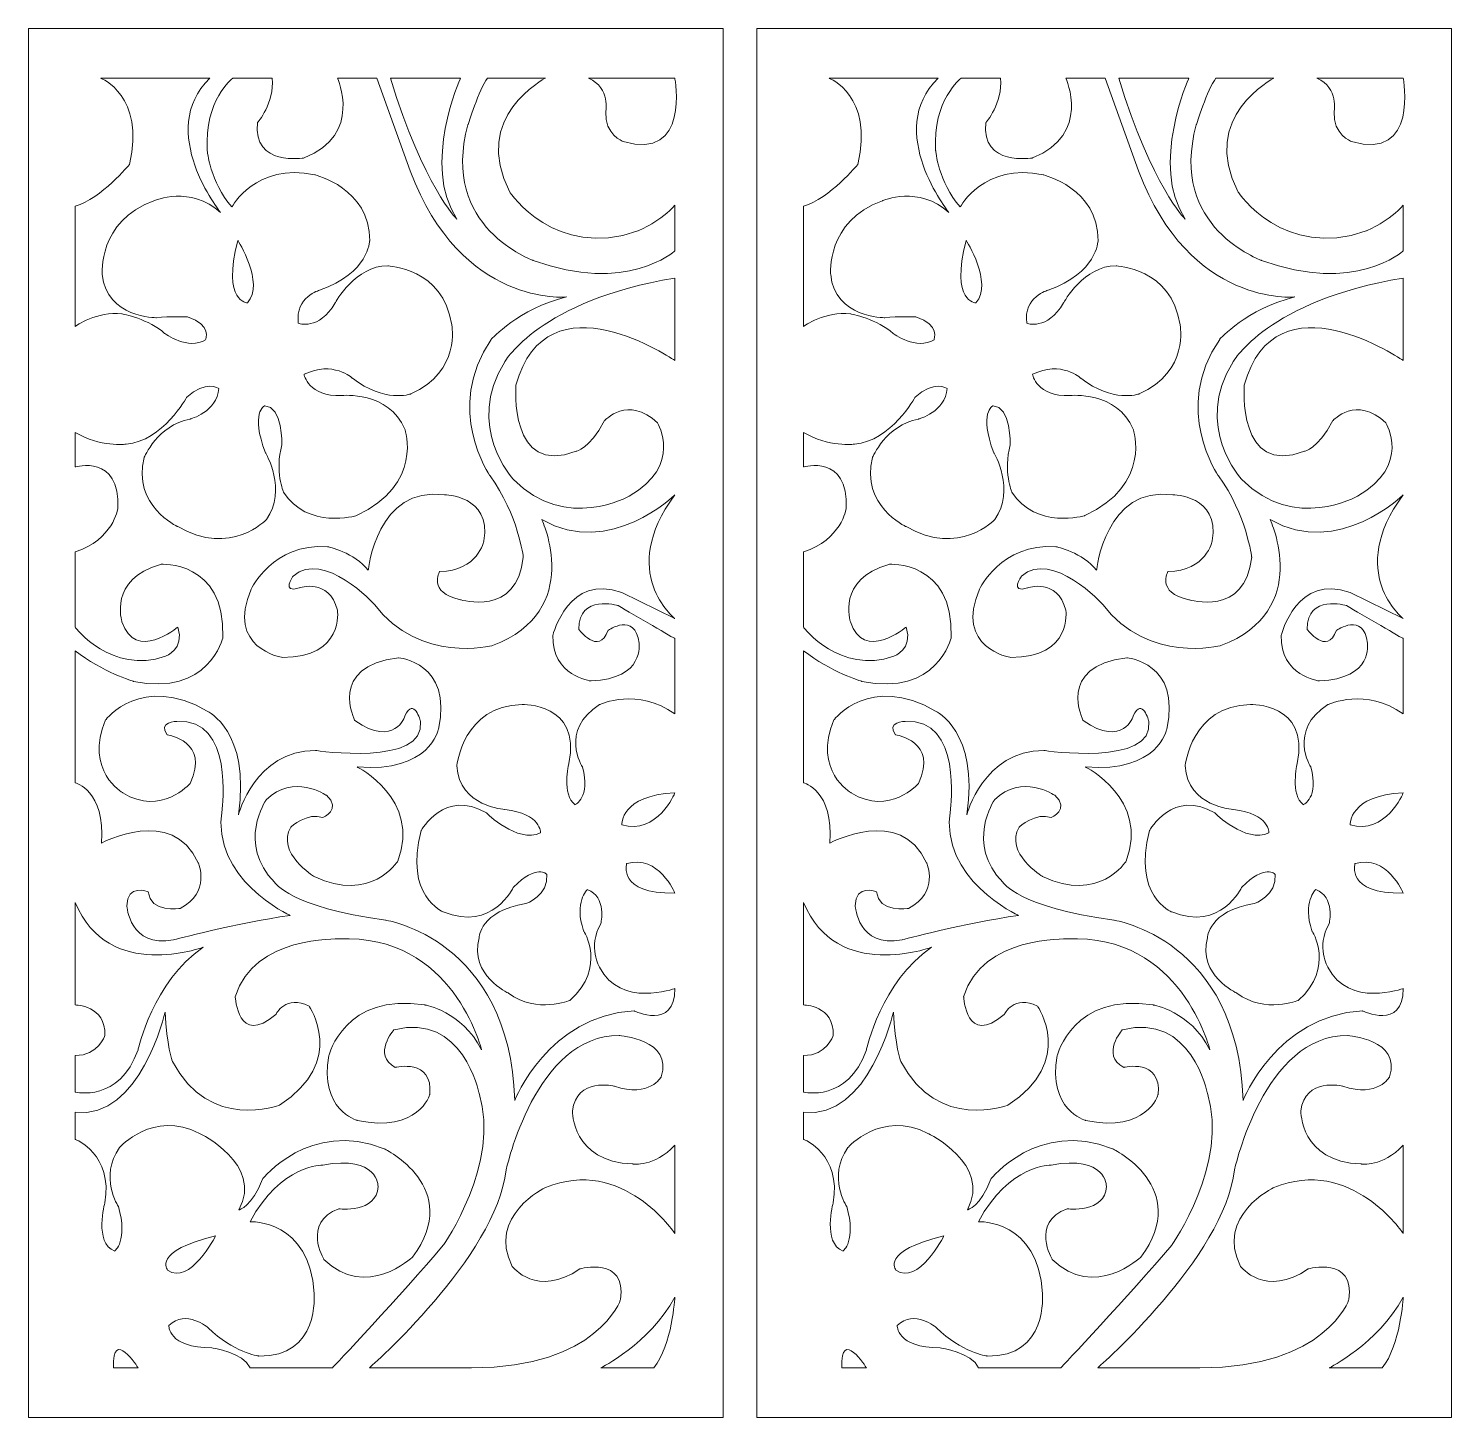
# Model space of a CAD drawing. Header units: centimetres. Extents: x -9.9 to 9.7, y -8.6 to 10.5.
import ezdxf

# ---------------------------------------------------------------- set-up
doc = ezdxf.new("R2010")
doc.units = ezdxf.units.CM
doc.header["$MEASUREMENT"] = 0
doc.layers.add('layer 1', color=7, linetype='Continuous')

msp = doc.modelspace()

# ---------------------------------------------------------------- linework, layer by layer
at = {"layer": 'layer 1', "color": 242, "lineweight": 9}
for points, knots in [([(-9.87511, 10.51237), (-9.87511, 10.51237), (-0.30337, 10.51237), (-0.30337, 10.51237), (-0.30337, 10.51237), (-0.30337, 10.51237), (-0.30337, -8.63112), (-0.30337, -8.63112), (-0.30337, -8.63112), (-0.30337, -8.63112), (-9.87511, -8.63112), (-9.87511, -8.63112), (-9.87511, -8.63112), (-9.87511, -8.63112), (-9.87511, 10.51237), (-9.87511, 10.51237)], [0, 0, 0, 0, 0.2, 0.2, 0.2, 0.2, 0.4, 0.4, 0.4, 0.4, 0.6, 0.6, 0.6, 0.6, 1, 1, 1, 1]), ([(-7.06094, 9.82689), (-7.06094, 9.82689), (-7.45642, 9.52382), (-7.41123, 8.8311), (-7.41123, 8.8311), (-7.41123, 8.8311), (-7.37732, 8.39816), (-7.07224, 8.0518), (-7.07224, 8.0518), (-7.07224, 8.0518), (-6.74456, 8.66875), (-5.931, 8.49557), (-5.931, 8.49557), (-5.931, 8.49557), (-5.16264, 8.31157), (-5.17394, 7.58638), (-5.17394, 7.58638), (-5.17394, 7.58638), (-5.18524, 7.14261), (-5.86321, 6.90448), (-5.86321, 6.90448), (-5.86321, 6.90448), (-6.20219, 6.81789), (-6.15699, 6.44989), (-6.15699, 6.44989), (-6.15699, 6.44989), (-5.87451, 6.34166), (-5.64851, 6.7313), (-5.64851, 6.7313), (-5.64851, 6.7313), (-5.36603, 7.25084), (-4.92536, 7.24002), (-4.92536, 7.24002), (-4.92536, 7.24002), (-4.157, 7.21838), (-4.04401, 6.42825), (-4.04401, 6.42825), (-4.04401, 6.42825), (-3.90841, 5.78965), (-4.60898, 5.47575), (-4.60898, 5.47575), (-4.60898, 5.47575), (-4.97055, 5.34587), (-5.41123, 5.69223), (-5.41123, 5.69223), (-5.41123, 5.69223), (-5.68242, 5.94117), (-6.07789, 5.74635), (-6.07789, 5.74635), (-6.07789, 5.74635), (-6.0214, 5.43246), (-5.55812, 5.45411), (-5.55812, 5.45411), (-5.55812, 5.45411), (-4.91406, 5.51905), (-4.68807, 4.98869), (-4.68807, 4.98869), (-4.68807, 4.98869), (-4.42819, 4.23103), (-5.35473, 3.79808), (-5.35473, 3.79808), (-5.35473, 3.79808), (-6.03269, 3.60326), (-6.36038, 4.12279), (-6.36038, 4.12279), (-6.36038, 4.12279), (-6.48467, 4.40421), (-6.38298, 4.77222), (-6.38298, 4.77222), (-6.38298, 4.77222), (-6.37167, 5.30257), (-6.62026, 5.3134), (-6.62026, 5.3134), (-6.62026, 5.3134), (-6.82365, 5.21598), (-6.60896, 4.66398), (-6.60896, 4.66398), (-6.60896, 4.66398), (-6.30388, 4.15527), (-6.59767, 3.74396), (-6.59767, 3.74396), (-6.59767, 3.74396), (-7.08354, 3.22443), (-7.81799, 3.64655), (-7.81799, 3.64655), (-7.81799, 3.64655), (-8.45076, 3.93879), (-8.28128, 4.59904), (-8.28128, 4.59904), (-8.28128, 4.59904), (-8.10048, 5.04281), (-7.64851, 5.1294), (-7.64851, 5.1294), (-7.64851, 5.1294), (-7.27563, 5.22681), (-7.25303, 5.55152), (-7.25303, 5.55152), (-7.25303, 5.55152), (-7.43382, 5.67059), (-7.69371, 5.43246), (-7.69371, 5.43246), (-7.69371, 5.43246), (-8.02139, 4.82634), (-8.52986, 4.78304), (-8.52986, 4.78304), (-8.52986, 4.78304), (-8.89287, 4.73975), (-9.23113, 4.9454), (-9.23113, 4.9454), (-9.23113, 4.9454), (-9.23113, 4.46915), (-9.23113, 4.46915), (-9.23113, 4.46915), (-9.23113, 4.46915), (-8.60896, 4.65316), (-8.64285, 3.8955), (-8.64285, 3.8955), (-8.64285, 3.8955), (-8.71209, 3.46255), (-9.23113, 3.30019), (-9.23113, 3.30019), (-9.23113, 3.30019), (-9.23113, 2.26112), (-9.23113, 2.26112), (-9.23113, 2.26112), (-9.23113, 2.26112), (-8.73325, 1.60087), (-7.98749, 1.86063), (-7.98749, 1.86063), (-7.98749, 1.86063), (-7.7163, 1.95805), (-7.81799, 2.26112), (-7.81799, 2.26112), (-7.81799, 2.26112), (-8.40557, 1.77405), (-8.58635, 2.33688), (-8.58635, 2.33688), (-8.58635, 2.33688), (-8.77844, 2.92136), (-8.05528, 3.12701), (-8.05528, 3.12701), (-8.05528, 3.12701), (-7.16264, 3.19196), (-7.19653, 2.12041), (-7.19653, 2.12041), (-7.19653, 2.12041), (-7.38862, 1.29781), (-8.42817, 1.51428), (-8.42817, 1.51428), (-8.42817, 1.51428), (-8.85898, 1.64416), (-9.23113, 1.9364), (-9.23113, 1.9364), (-9.23113, 1.9364), (-9.23113, 0.11802), (-9.23113, 0.11802), (-9.23113, 0.11802), (-9.23113, 0.11802), (-8.81235, 0.00978), (-8.86884, -0.7154), (-8.86884, -0.7154), (-8.86884, -0.7154), (-7.8971, -0.18504), (-7.53551, -0.98599), (-7.53551, -0.98599), (-7.53551, -0.98599), (-7.35473, -1.39729), (-7.7841, -1.61377), (-7.7841, -1.61377), (-7.7841, -1.61377), (-8.20218, -1.67872), (-8.22478, -1.38647), (-8.22478, -1.38647), (-8.22478, -1.38647), (-8.51856, -1.26741), (-8.51856, -1.5813), (-8.51856, -1.5813), (-8.51856, -1.5813), (-8.48466, -2.16578), (-7.87449, -2.04672), (-7.87449, -2.04672), (-7.87449, -2.04672), (-7.01574, -1.81942), (-6.26998, -1.71119), (-6.26998, -1.71119), (-6.26998, -1.71119), (-7.36603, -1.2133), (-7.20783, -0.24999), (-7.20783, -0.24999), (-7.20783, -0.24999), (-7.03834, 1.01639), (-7.8293, 0.96228), (-7.8293, 0.96228), (-7.8293, 0.96228), (-8.10048, 0.96228), (-7.96489, 0.77827), (-7.96489, 0.77827), (-7.96489, 0.77827), (-7.36603, 0.69168), (-7.64851, 0.1072), (-7.64851, 0.1072), (-7.64851, 0.1072), (-8.04399, -0.34739), (-8.57506, -0.02269), (-8.57506, -0.02269), (-8.57506, -0.02269), (-9.10613, 0.28038), (-8.81235, 0.98392), (-8.81235, 0.98392), (-8.81235, 0.98392), (-8.31517, 1.63334), (-7.41123, 1.10298), (-7.41123, 1.10298), (-7.41123, 1.10298), (-6.81235, 0.83239), (-6.98185, -0.32575), (-6.98185, -0.32575), (-6.98185, -0.32575), (-6.75585, 0.56179), (-5.91971, 0.56179), (-5.91971, 0.56179), (-5.91971, 0.56179), (-4.39428, 0.3345), (-4.47339, 0.96228), (-4.47339, 0.96228), (-4.47339, 0.96228), (-4.56378, 1.30863), (-4.68807, 1.03804), (-4.68807, 1.03804), (-4.68807, 1.03804), (-4.82366, 0.59426), (-5.37733, 0.97309), (-5.37733, 0.97309), (-5.37733, 0.97309), (-5.76151, 1.71993), (-4.77846, 1.83899), (-4.77846, 1.83899), (-4.77846, 1.83899), (-4.02364, 1.77946), (-4.22715, 0.85403), (-4.22715, 0.85403), (-4.22715, 0.85403), (-4.34586, 0.25332), (-5.34644, 0.3345), (-5.34644, 0.3345), (-5.34644, 0.3345), (-4.46458, -0.10386), (-4.7868, -0.96435), (-4.7868, -0.96435), (-4.7868, -0.96435), (-5.15989, -1.54883), (-5.94001, -1.17541), (-5.94001, -1.17541), (-5.94001, -1.17541), (-6.46574, -0.8507), (-6.26223, -0.49352), (-6.26223, -0.49352), (-6.26223, -0.49352), (-6.02481, -0.28246), (-5.82129, -0.36363), (-5.82129, -0.36363), (-5.82129, -0.36363), (-5.54995, -0.24999), (-5.77042, -0.05516), (-5.77042, -0.05516), (-5.77042, -0.05516), (-6.22831, 0.25332), (-6.60141, -0.1201), (-6.60141, -0.1201), (-6.60141, -0.1201), (-7.00843, -0.72082), (-6.4827, -1.25659), (-6.4827, -1.25659), (-6.4827, -1.25659), (-6.27919, -1.59753), (-4.95639, -1.77613), (-4.95639, -1.77613), (-4.95639, -1.77613), (-3.24353, -2.03589), (-3.17569, -4.26017), (-3.17569, -4.26017), (-3.17569, -4.26017), (-2.7178, -3.0912), (-1.53066, -3.02626), (-1.53066, -3.02626), (-1.53066, -3.02626), (-0.9697, -3.30227), (-0.9697, -2.71779), (-0.9697, -2.71779), (-0.9697, -2.71779), (-1.71721, -2.9938), (-2.00551, -2.42555), (-2.00551, -2.42555), (-2.00551, -2.42555), (-2.17511, -2.14954), (-1.98856, -1.82484), (-1.98856, -1.82484), (-1.98856, -1.82484), (-1.90376, -1.45141), (-2.17511, -1.354), (-2.17511, -1.354), (-2.17511, -1.354), (-2.36166, -1.53259), (-2.22598, -1.92224), (-2.22598, -1.92224), (-2.22598, -1.92224), (-1.90376, -2.42555), (-2.41253, -2.88014), (-2.41253, -2.88014), (-2.41253, -2.88014), (-2.87043, -3.07497), (-3.26048, -2.78273), (-3.26048, -2.78273), (-3.26048, -2.78273), (-3.80317, -2.5392), (-3.6675, -2.01966), (-3.6675, -2.01966), (-3.6675, -2.01966), (-3.65054, -1.64624), (-3.02306, -1.54883), (-3.02306, -1.54883), (-3.02306, -1.54883), (-2.70083, -1.43518), (-2.73475, -1.14294), (-2.73475, -1.14294), (-2.73475, -1.14294), (-2.87043, -0.99682), (-3.19264, -1.32153), (-3.19264, -1.32153), (-3.19264, -1.32153), (-3.48095, -1.93848), (-4.15931, -1.66247), (-4.15931, -1.66247), (-4.15931, -1.66247), (-4.702, -1.45141), (-4.46458, -0.54223), (-4.46458, -0.54223), (-4.46458, -0.54223), (-4.14236, 0.04226), (-3.56574, -0.29869), (-3.56574, -0.29869), (-3.56574, -0.29869), (-3.14177, -0.72082), (-2.81955, -0.5747), (-2.81955, -0.5747), (-2.81955, -0.5747), (-2.80259, -0.31493), (-3.31136, -0.24999), (-3.31136, -0.24999), (-3.31136, -0.24999), (-3.93884, -0.21751), (-3.97276, 0.35074), (-3.97276, 0.35074), (-3.97276, 0.35074), (-3.88796, 1.17874), (-3.07393, 1.19499), (-3.07393, 1.19499), (-3.07393, 1.19499), (-2.2599, 1.22745), (-2.4295, 0.3832), (-2.4295, 0.3832), (-2.4295, 0.3832), (-2.53125, -0.05516), (-2.34469, -0.18504), (-2.34469, -0.18504), (-2.34469, -0.18504), (-2.12423, -0.08762), (-2.24294, 0.3345), (-2.24294, 0.3345), (-2.24294, 0.3345), (-2.56516, 0.8378), (-2.00551, 1.19499), (-2.00551, 1.19499), (-2.00551, 1.19499), (-1.47716, 1.43851), (-0.9697, 1.0651), (-0.9697, 1.0651), (-0.9697, 1.0651), (-0.9697, 2.10417), (-0.9697, 2.10417), (-0.9697, 2.10417), (-0.9697, 2.10417), (-1.53066, 2.42888), (-1.75113, 2.55876), (-1.75113, 2.55876), (-1.75113, 2.55876), (-2.29381, 2.72112), (-2.29381, 2.23406), (-2.29381, 2.23406), (-2.29381, 2.23406), (-2.02248, 1.86063), (-1.8868, 2.21782), (-1.8868, 2.21782), (-1.8868, 2.21782), (-1.5137, 2.47759), (-1.46283, 2.03923), (-1.46283, 2.03923), (-1.46283, 2.03923), (-1.37803, 1.55216), (-2.12423, 1.51969), (-2.12423, 1.51969), (-2.12423, 1.51969), (-2.66691, 1.58463), (-2.64996, 2.15288), (-2.64996, 2.15288), (-2.64996, 2.15288), (-2.43081, 3.01336), (-1.70025, 2.73736), (-1.70025, 2.73736), (-1.70025, 2.73736), (-0.9697, 2.38018), (-0.9697, 2.38018), (-0.9697, 2.38018), (-0.9697, 2.38018), (-1.76546, 3.01336), (-0.9697, 4.08491), (-0.9697, 4.08491), (-0.9697, 4.08491), (-1.85288, 3.20819), (-2.80259, 3.74396), (-2.80259, 3.74396), (-2.80259, 3.74396), (-2.20903, 2.49383), (-3.48095, 2.00675), (-3.48095, 2.00675), (-3.48095, 2.00675), (-4.48153, 1.74699), (-5.10902, 2.575), (-5.10902, 2.575), (-5.10902, 2.575), (-5.80434, 3.33808), (-6.22831, 2.96466), (-6.22831, 2.96466), (-6.22831, 2.96466), (-6.39791, 2.72112), (-6.14352, 2.8023), (-6.14352, 2.8023), (-6.14352, 2.8023), (-5.73651, 2.94842), (-5.61779, 2.49383), (-5.61779, 2.49383), (-5.61779, 2.49383), (-5.51604, 1.8444), (-6.38094, 1.8444), (-6.38094, 1.8444), (-6.38094, 1.8444), (-7.16106, 1.97429), (-6.80492, 2.78607), (-6.80492, 2.78607), (-6.80492, 2.78607), (-6.51662, 3.41925), (-5.75346, 3.37055), (-5.75346, 3.37055), (-5.75346, 3.37055), (-5.38036, 3.28937), (-5.19381, 3.04584), (-5.19381, 3.04584), (-5.19381, 3.04584), (-5.0751, 4.2148), (-4.14236, 4.08491), (-4.14236, 4.08491), (-4.14236, 4.08491), (-3.49791, 4.08491), (-3.59966, 3.45172), (-3.59966, 3.45172), (-3.59966, 3.45172), (-3.68446, 3.0296), (-4.21019, 3.0296), (-4.21019, 3.0296), (-4.21019, 3.0296), (-4.37978, 2.73736), (-3.92189, 2.63995), (-3.92189, 2.63995), (-3.92189, 2.63995), (-3.14177, 2.39641), (-3.05698, 3.22443), (-3.05698, 3.22443), (-3.05698, 3.22443), (-3.12481, 3.80891), (-3.51487, 4.34468), (-3.51487, 4.34468), (-3.51487, 4.34468), (-4.15931, 5.27011), (-3.49791, 6.228), (-3.49791, 6.228), (-3.49791, 6.228), (-3.12481, 6.65013), (-2.46341, 6.81248), (-2.46341, 6.81248), (-2.46341, 6.81248), (-3.90493, 6.66636), (-4.61721, 8.54969), (-4.61721, 8.54969), (-4.61721, 8.54969), (-5.0751, 9.82689), (-5.0751, 9.82689), (-5.0751, 9.82689), (-5.0751, 9.82689), (-5.61779, 9.82689), (-5.61779, 9.82689), (-5.61779, 9.82689), (-5.61779, 9.82689), (-5.26165, 9.053), (-6.07569, 8.72828), (-6.07569, 8.72828), (-6.07569, 8.72828), (-6.78796, 8.60381), (-6.72012, 9.21535), (-6.72012, 9.21535), (-6.72012, 9.21535), (-6.4827, 9.48053), (-6.51662, 9.82689), (-6.51662, 9.82689), (-6.51662, 9.82689), (-7.06094, 9.82689), (-7.06094, 9.82689)], [0, 0, 0, 0, 0.00769231, 0.00769231, 0.00769231, 0.00769231, 0.01538462, 0.01538462, 0.01538462, 0.01538462, 0.02307692, 0.02307692, 0.02307692, 0.02307692, 0.03076923, 0.03076923, 0.03076923, 0.03076923, 0.03846154, 0.03846154, 0.03846154, 0.03846154, 0.04615385, 0.04615385, 0.04615385, 0.04615385, 0.05384615, 0.05384615, 0.05384615, 0.05384615, 0.06153846, 0.06153846, 0.06153846, 0.06153846, 0.06923077, 0.06923077, 0.06923077, 0.06923077, 0.07692308, 0.07692308, 0.07692308, 0.07692308, 0.08461538, 0.08461538, 0.08461538, 0.08461538, 0.09230769, 0.09230769, 0.09230769, 0.09230769, 0.1, 0.1, 0.1, 0.1, 0.10769231, 0.10769231, 0.10769231, 0.10769231, 0.11538462, 0.11538462, 0.11538462, 0.11538462, 0.12307692, 0.12307692, 0.12307692, 0.12307692, 0.13076923, 0.13076923, 0.13076923, 0.13076923, 0.13846154, 0.13846154, 0.13846154, 0.13846154, 0.14615385, 0.14615385, 0.14615385, 0.14615385, 0.15384615, 0.15384615, 0.15384615, 0.15384615, 0.16153846, 0.16153846, 0.16153846, 0.16153846, 0.16923077, 0.16923077, 0.16923077, 0.16923077, 0.17692308, 0.17692308, 0.17692308, 0.17692308, 0.18461538, 0.18461538, 0.18461538, 0.18461538, 0.19230769, 0.19230769, 0.19230769, 0.19230769, 0.2, 0.2, 0.2, 0.2, 0.20769231, 0.20769231, 0.20769231, 0.20769231, 0.21538462, 0.21538462, 0.21538462, 0.21538462, 0.22307692, 0.22307692, 0.22307692, 0.22307692, 0.23076923, 0.23076923, 0.23076923, 0.23076923, 0.23846154, 0.23846154, 0.23846154, 0.23846154, 0.24615385, 0.24615385, 0.24615385, 0.24615385, 0.25384615, 0.25384615, 0.25384615, 0.25384615, 0.26153846, 0.26153846, 0.26153846, 0.26153846, 0.26923077, 0.26923077, 0.26923077, 0.26923077, 0.27692308, 0.27692308, 0.27692308, 0.27692308, 0.28461538, 0.28461538, 0.28461538, 0.28461538, 0.29230769, 0.29230769, 0.29230769, 0.29230769, 0.3, 0.3, 0.3, 0.3, 0.30769231, 0.30769231, 0.30769231, 0.30769231, 0.31538462, 0.31538462, 0.31538462, 0.31538462, 0.32307692, 0.32307692, 0.32307692, 0.32307692, 0.33076923, 0.33076923, 0.33076923, 0.33076923, 0.33846154, 0.33846154, 0.33846154, 0.33846154, 0.34615385, 0.34615385, 0.34615385, 0.34615385, 0.35384615, 0.35384615, 0.35384615, 0.35384615, 0.36153846, 0.36153846, 0.36153846, 0.36153846, 0.36923077, 0.36923077, 0.36923077, 0.36923077, 0.37692308, 0.37692308, 0.37692308, 0.37692308, 0.38461538, 0.38461538, 0.38461538, 0.38461538, 0.39230769, 0.39230769, 0.39230769, 0.39230769, 0.4, 0.4, 0.4, 0.4, 0.40769231, 0.40769231, 0.40769231, 0.40769231, 0.41538462, 0.41538462, 0.41538462, 0.41538462, 0.42307692, 0.42307692, 0.42307692, 0.42307692, 0.43076923, 0.43076923, 0.43076923, 0.43076923, 0.43846154, 0.43846154, 0.43846154, 0.43846154, 0.44615385, 0.44615385, 0.44615385, 0.44615385, 0.45384615, 0.45384615, 0.45384615, 0.45384615, 0.46153846, 0.46153846, 0.46153846, 0.46153846, 0.46923077, 0.46923077, 0.46923077, 0.46923077, 0.47692308, 0.47692308, 0.47692308, 0.47692308, 0.48461538, 0.48461538, 0.48461538, 0.48461538, 0.49230769, 0.49230769, 0.49230769, 0.49230769, 0.5, 0.5, 0.5, 0.5, 0.50769231, 0.50769231, 0.50769231, 0.50769231, 0.51538462, 0.51538462, 0.51538462, 0.51538462, 0.52307692, 0.52307692, 0.52307692, 0.52307692, 0.53076923, 0.53076923, 0.53076923, 0.53076923, 0.53846154, 0.53846154, 0.53846154, 0.53846154, 0.54615385, 0.54615385, 0.54615385, 0.54615385, 0.55384615, 0.55384615, 0.55384615, 0.55384615, 0.56153846, 0.56153846, 0.56153846, 0.56153846, 0.56923077, 0.56923077, 0.56923077, 0.56923077, 0.57692308, 0.57692308, 0.57692308, 0.57692308, 0.58461538, 0.58461538, 0.58461538, 0.58461538, 0.59230769, 0.59230769, 0.59230769, 0.59230769, 0.6, 0.6, 0.6, 0.6, 0.60769231, 0.60769231, 0.60769231, 0.60769231, 0.61538462, 0.61538462, 0.61538462, 0.61538462, 0.62307692, 0.62307692, 0.62307692, 0.62307692, 0.63076923, 0.63076923, 0.63076923, 0.63076923, 0.63846154, 0.63846154, 0.63846154, 0.63846154, 0.64615385, 0.64615385, 0.64615385, 0.64615385, 0.65384615, 0.65384615, 0.65384615, 0.65384615, 0.66153846, 0.66153846, 0.66153846, 0.66153846, 0.66923077, 0.66923077, 0.66923077, 0.66923077, 0.67692308, 0.67692308, 0.67692308, 0.67692308, 0.68461538, 0.68461538, 0.68461538, 0.68461538, 0.69230769, 0.69230769, 0.69230769, 0.69230769, 0.7, 0.7, 0.7, 0.7, 0.70769231, 0.70769231, 0.70769231, 0.70769231, 0.71538462, 0.71538462, 0.71538462, 0.71538462, 0.72307692, 0.72307692, 0.72307692, 0.72307692, 0.73076923, 0.73076923, 0.73076923, 0.73076923, 0.73846154, 0.73846154, 0.73846154, 0.73846154, 0.74615385, 0.74615385, 0.74615385, 0.74615385, 0.75384615, 0.75384615, 0.75384615, 0.75384615, 0.76153846, 0.76153846, 0.76153846, 0.76153846, 0.76923077, 0.76923077, 0.76923077, 0.76923077, 0.77692308, 0.77692308, 0.77692308, 0.77692308, 0.78461538, 0.78461538, 0.78461538, 0.78461538, 0.79230769, 0.79230769, 0.79230769, 0.79230769, 0.8, 0.8, 0.8, 0.8, 0.80769231, 0.80769231, 0.80769231, 0.80769231, 0.81538462, 0.81538462, 0.81538462, 0.81538462, 0.82307692, 0.82307692, 0.82307692, 0.82307692, 0.83076923, 0.83076923, 0.83076923, 0.83076923, 0.83846154, 0.83846154, 0.83846154, 0.83846154, 0.84615385, 0.84615385, 0.84615385, 0.84615385, 0.85384615, 0.85384615, 0.85384615, 0.85384615, 0.86153846, 0.86153846, 0.86153846, 0.86153846, 0.86923077, 0.86923077, 0.86923077, 0.86923077, 0.87692308, 0.87692308, 0.87692308, 0.87692308, 0.88461538, 0.88461538, 0.88461538, 0.88461538, 0.89230769, 0.89230769, 0.89230769, 0.89230769, 0.9, 0.9, 0.9, 0.9, 0.90769231, 0.90769231, 0.90769231, 0.90769231, 0.91538462, 0.91538462, 0.91538462, 0.91538462, 0.92307692, 0.92307692, 0.92307692, 0.92307692, 0.93076923, 0.93076923, 0.93076923, 0.93076923, 0.93846154, 0.93846154, 0.93846154, 0.93846154, 0.94615385, 0.94615385, 0.94615385, 0.94615385, 0.95384615, 0.95384615, 0.95384615, 0.95384615, 0.96153846, 0.96153846, 0.96153846, 0.96153846, 0.96923077, 0.96923077, 0.96923077, 0.96923077, 0.97692308, 0.97692308, 0.97692308, 0.97692308, 0.98461538, 0.98461538, 0.98461538, 0.98461538, 1, 1, 1, 1]), ([(-8.88014, 9.82689), (-8.88014, 9.82689), (-8.25867, 9.58876), (-8.48466, 8.63628), (-8.48466, 8.63628), (-8.48466, 8.63628), (-8.87027, 8.17086), (-9.23113, 8.06262), (-9.23113, 8.06262), (-9.23113, 8.06262), (-9.23113, 6.4066), (-9.23113, 6.4066), (-9.23113, 6.4066), (-9.23113, 6.4066), (-8.92534, 6.62307), (-8.58635, 6.57977), (-8.58635, 6.57977), (-8.58635, 6.57977), (-8.20218, 6.50401), (-7.99879, 6.30918), (-7.99879, 6.30918), (-7.99879, 6.30918), (-7.6711, 6.07106), (-7.43382, 6.22259), (-7.43382, 6.22259), (-7.43382, 6.22259), (-7.34342, 6.42825), (-7.68241, 6.53648), (-7.68241, 6.53648), (-7.68241, 6.53648), (-7.93099, 6.54731), (-8.11178, 6.52565), (-8.11178, 6.52565), (-8.11178, 6.52565), (-8.80105, 6.52565), (-8.85754, 7.12096), (-8.85754, 7.12096), (-8.85754, 7.12096), (-8.92534, 7.85698), (-8.14568, 8.13839), (-8.14568, 8.13839), (-8.14568, 8.13839), (-7.63721, 8.35487), (-7.23043, 7.97603), (-7.23043, 7.97603), (-7.23043, 7.97603), (-8.12308, 9.1017), (-7.37732, 9.82689), (-7.37732, 9.82689), (-7.37732, 9.82689), (-8.88014, 9.82689), (-8.88014, 9.82689)], [0, 0, 0, 0, 0.07142857, 0.07142857, 0.07142857, 0.07142857, 0.14285714, 0.14285714, 0.14285714, 0.14285714, 0.21428571, 0.21428571, 0.21428571, 0.21428571, 0.28571429, 0.28571429, 0.28571429, 0.28571429, 0.35714286, 0.35714286, 0.35714286, 0.35714286, 0.42857143, 0.42857143, 0.42857143, 0.42857143, 0.5, 0.5, 0.5, 0.5, 0.57142857, 0.57142857, 0.57142857, 0.57142857, 0.64285714, 0.64285714, 0.64285714, 0.64285714, 0.71428571, 0.71428571, 0.71428571, 0.71428571, 0.78571429, 0.78571429, 0.78571429, 0.78571429, 0.85714286, 0.85714286, 0.85714286, 0.85714286, 1, 1, 1, 1]), ([(-4.88855, 9.82689), (-4.88855, 9.82689), (-3.92189, 9.82689), (-3.92189, 9.82689), (-3.92189, 9.82689), (-3.92189, 9.82689), (-4.46458, 8.63087), (-3.97276, 7.88403), (-3.97276, 7.88403), (-3.97276, 7.88403), (-4.43066, 8.33321), (-4.88855, 9.82689)], [0, 0, 0, 0, 0.25, 0.25, 0.25, 0.25, 0.5, 0.5, 0.5, 0.5, 1, 1, 1, 1]), ([(-2.75171, 9.82689), (-2.75171, 9.82689), (-3.78621, 9.29652), (-3.24353, 8.25745), (-3.24353, 8.25745), (-3.24353, 8.25745), (-2.61604, 7.31579), (-1.47978, 7.72167), (-1.47978, 7.72167), (-1.47978, 7.72167), (-1.13798, 7.86779), (-0.9697, 8.07886), (-0.9697, 8.07886), (-0.9697, 8.07886), (-0.9697, 7.44567), (-0.9697, 7.44567), (-0.9697, 7.44567), (-0.9697, 7.44567), (-1.63241, 6.84495), (-2.9213, 7.31579), (-2.9213, 7.31579), (-2.9213, 7.31579), (-4.21019, 7.77039), (-3.82013, 9.18288), (-3.82013, 9.18288), (-3.82013, 9.18288), (-3.6675, 9.67535), (-3.54879, 9.82689), (-3.54879, 9.82689), (-3.54879, 9.82689), (-2.75171, 9.82689), (-2.75171, 9.82689)], [0, 0, 0, 0, 0.11111111, 0.11111111, 0.11111111, 0.11111111, 0.22222222, 0.22222222, 0.22222222, 0.22222222, 0.33333333, 0.33333333, 0.33333333, 0.33333333, 0.44444444, 0.44444444, 0.44444444, 0.44444444, 0.55555556, 0.55555556, 0.55555556, 0.55555556, 0.66666667, 0.66666667, 0.66666667, 0.66666667, 0.77777778, 0.77777778, 0.77777778, 0.77777778, 1, 1, 1, 1]), ([(-0.9697, 9.82689), (-0.9697, 9.82689), (-0.75055, 8.67957), (-1.68329, 8.95558), (-1.68329, 8.95558), (-1.68329, 8.95558), (-1.93768, 9.053), (-1.92072, 9.36147), (-1.92072, 9.36147), (-1.92072, 9.36147), (-1.85288, 9.69159), (-2.15815, 9.82689), (-2.15815, 9.82689), (-2.15815, 9.82689), (-0.9697, 9.82689), (-0.9697, 9.82689)], [0, 0, 0, 0, 0.2, 0.2, 0.2, 0.2, 0.4, 0.4, 0.4, 0.4, 0.6, 0.6, 0.6, 0.6, 1, 1, 1, 1]), ([(-6.99147, 7.59179), (-6.99147, 7.59179), (-6.61837, 7.00731), (-6.8558, 6.7313), (-6.8558, 6.7313), (-6.8558, 6.7313), (-7.21194, 6.7313), (-6.99147, 7.59179)], [0, 0, 0, 0, 0.33333333, 0.33333333, 0.33333333, 0.33333333, 1, 1, 1, 1]), ([(-0.9697, 7.07226), (-0.9697, 7.07226), (-0.9697, 5.93577), (-0.9697, 5.93577), (-0.9697, 5.93577), (-0.9697, 5.93577), (-2.73475, 7.15343), (-3.15873, 5.59481), (-3.15873, 5.59481), (-3.15873, 5.59481), (-3.26048, 4.32845), (-2.32773, 4.68563), (-2.32773, 4.68563), (-2.32773, 4.68563), (-2.15815, 4.70186), (-1.93768, 5.10775), (-1.93768, 5.10775), (-1.93768, 5.10775), (-1.61546, 5.46494), (-1.20845, 5.07528), (-1.20845, 5.07528), (-1.20845, 5.07528), (-0.8523, 4.4908), (-1.5985, 4.06868), (-1.5985, 4.06868), (-1.5985, 4.06868), (-2.46341, 3.56537), (-3.19264, 4.29597), (-3.19264, 4.29597), (-3.19264, 4.29597), (-3.87101, 5.02657), (-3.31136, 5.91953), (-3.31136, 5.91953), (-3.31136, 5.91953), (-2.83519, 6.76378), (-0.9697, 7.07226)], [0, 0, 0, 0, 0.1, 0.1, 0.1, 0.1, 0.2, 0.2, 0.2, 0.2, 0.3, 0.3, 0.3, 0.3, 0.4, 0.4, 0.4, 0.4, 0.5, 0.5, 0.5, 0.5, 0.6, 0.6, 0.6, 0.6, 0.7, 0.7, 0.7, 0.7, 0.8, 0.8, 0.8, 0.8, 1, 1, 1, 1]), ([(-0.9697, -0.02269), (-0.9697, -0.02269), (-1.20845, -0.60717), (-1.70025, -0.46105), (-1.70025, -0.46105), (-1.70025, -0.46105), (-1.7159, -0.05516), (-0.9697, -0.02269)], [0, 0, 0, 0, 0.33333333, 0.33333333, 0.33333333, 0.33333333, 1, 1, 1, 1]), ([(-0.9697, -1.40271), (-0.9697, -1.40271), (-1.19148, -0.86694), (-1.63241, -0.99682), (-1.63241, -0.99682), (-1.63241, -0.99682), (-1.76677, -1.41895), (-0.9697, -1.40271)], [0, 0, 0, 0, 0.33333333, 0.33333333, 0.33333333, 0.33333333, 1, 1, 1, 1]), ([(-9.23113, -1.53259), (-9.23113, -1.53259), (-9.23113, -2.94508), (-9.23113, -2.94508), (-9.23113, -2.94508), (-9.23113, -2.94508), (-8.80609, -2.94508), (-8.82305, -3.36721), (-8.82305, -3.36721), (-8.82305, -3.36721), (-8.90999, -3.64321), (-9.23113, -3.64321), (-9.23113, -3.64321), (-9.23113, -3.64321), (-9.23113, -4.14652), (-9.23113, -4.14652), (-9.23113, -4.14652), (-9.23113, -4.14652), (-8.61954, -4.29264), (-8.36515, -3.56204), (-8.36515, -3.56204), (-8.36515, -3.56204), (-8.16164, -2.62037), (-7.46632, -2.14954), (-7.46632, -2.14954), (-7.46632, -2.14954), (-8.77325, -2.63661), (-9.23113, -1.53259)], [0, 0, 0, 0, 0.125, 0.125, 0.125, 0.125, 0.25, 0.25, 0.25, 0.25, 0.375, 0.375, 0.375, 0.375, 0.5, 0.5, 0.5, 0.5, 0.625, 0.625, 0.625, 0.625, 0.75, 0.75, 0.75, 0.75, 1, 1, 1, 1]), ([(-9.23113, -4.42253), (-9.23113, -4.42253), (-9.23113, -4.79594), (-9.23113, -4.79594), (-9.23113, -4.79594), (-9.23113, -4.79594), (-8.70434, -5.007), (-8.82305, -5.67266), (-8.82305, -5.67266), (-8.82305, -5.67266), (-8.97568, -6.22467), (-8.68737, -6.33832), (-8.68737, -6.33832), (-8.68737, -6.33832), (-8.50082, -6.1922), (-8.6365, -5.72137), (-8.6365, -5.72137), (-8.6365, -5.72137), (-8.90784, -5.31548), (-8.61954, -4.90959), (-8.61954, -4.90959), (-8.61954, -4.90959), (-8.16164, -4.39006), (-7.5172, -4.71476), (-7.5172, -4.71476), (-7.5172, -4.71476), (-6.63533, -5.13689), (-6.97451, -5.77007), (-6.97451, -5.77007), (-6.97451, -5.77007), (-6.78796, -5.72137), (-6.65229, -5.34794), (-6.65229, -5.34794), (-6.65229, -5.34794), (-6.00784, -4.51993), (-4.97334, -4.92582), (-4.97334, -4.92582), (-4.97334, -4.92582), (-3.87101, -5.4616), (-4.58329, -6.4195), (-4.58329, -6.4195), (-4.58329, -6.4195), (-5.22773, -7.02021), (-5.80434, -6.45197), (-5.80434, -6.45197), (-5.80434, -6.45197), (-6.1096, -5.94866), (-5.60082, -5.75384), (-5.60082, -5.75384), (-5.60082, -5.75384), (-5.0751, -5.81878), (-5.05814, -5.44536), (-5.05814, -5.44536), (-5.05814, -5.44536), (-5.05814, -5.007), (-5.82129, -5.15312), (-5.82129, -5.15312), (-5.82129, -5.15312), (-6.39791, -5.13689), (-6.82188, -5.93242), (-6.82188, -5.93242), (-6.82188, -5.93242), (-5.99089, -5.89996), (-5.94001, -6.9228), (-5.94001, -6.9228), (-5.94001, -6.9228), (-5.85522, -7.79951), (-6.70317, -7.78328), (-6.70317, -7.78328), (-6.70317, -7.78328), (-7.0593, -7.73458), (-7.39849, -7.39363), (-7.39849, -7.39363), (-7.39849, -7.39363), (-7.70375, -7.13386), (-7.94117, -7.36116), (-7.94117, -7.36116), (-7.94117, -7.36116), (-7.95813, -7.66964), (-7.34761, -7.66964), (-7.34761, -7.66964), (-7.34761, -7.66964), (-6.90667, -7.73458), (-6.82188, -7.94564), (-6.82188, -7.94564), (-6.82188, -7.94564), (-5.68562, -7.94564), (-5.68562, -7.94564), (-5.68562, -7.94564), (-5.68562, -7.94564), (-4.73592, -6.93903), (-4.15931, -6.25714), (-4.15931, -6.25714), (-4.15931, -6.25714), (-3.36224, -5.12065), (-3.6675, -4.16275), (-3.6675, -4.16275), (-3.6675, -4.16275), (-3.88796, -3.0425), (-4.83768, -3.28604), (-4.83768, -3.28604), (-4.83768, -3.28604), (-5.14294, -3.62698), (-4.82071, -3.80557), (-4.82071, -3.80557), (-4.82071, -3.80557), (-4.29498, -3.67569), (-4.34586, -4.17899), (-4.34586, -4.17899), (-4.34586, -4.17899), (-4.49849, -4.71476), (-5.34644, -4.53618), (-5.34644, -4.53618), (-5.34644, -4.53618), (-5.87217, -4.39006), (-5.73651, -3.64321), (-5.73651, -3.64321), (-5.73651, -3.64321), (-5.51604, -2.76649), (-4.41369, -2.94508), (-4.41369, -2.94508), (-4.41369, -2.94508), (-3.90493, -3.02626), (-3.63358, -3.56204), (-3.63358, -3.56204), (-3.63358, -3.56204), (-4.02364, -1.95472), (-5.60082, -2.03589), (-5.60082, -2.03589), (-5.60082, -2.03589), (-6.771, -1.98719), (-7.02539, -2.83144), (-7.02539, -2.83144), (-7.02539, -2.83144), (-6.99147, -3.52957), (-6.46574, -3.07497), (-6.46574, -3.07497), (-6.46574, -3.07497), (-6.33007, -2.79896), (-6.00784, -2.96133), (-6.00784, -2.96133), (-6.00784, -2.96133), (-5.48212, -3.72439), (-6.41486, -4.32511), (-6.41486, -4.32511), (-6.41486, -4.32511), (-7.38152, -4.69853), (-7.8903, -3.72439), (-7.8903, -3.72439), (-7.8903, -3.72439), (-7.97509, -3.49709), (-7.99205, -3.0425), (-7.99205, -3.0425), (-7.99205, -3.0425), (-8.33231, -4.53618), (-9.23113, -4.42253)], [0, 0, 0, 0, 0.025, 0.025, 0.025, 0.025, 0.05, 0.05, 0.05, 0.05, 0.075, 0.075, 0.075, 0.075, 0.1, 0.1, 0.1, 0.1, 0.125, 0.125, 0.125, 0.125, 0.15, 0.15, 0.15, 0.15, 0.175, 0.175, 0.175, 0.175, 0.2, 0.2, 0.2, 0.2, 0.225, 0.225, 0.225, 0.225, 0.25, 0.25, 0.25, 0.25, 0.275, 0.275, 0.275, 0.275, 0.3, 0.3, 0.3, 0.3, 0.325, 0.325, 0.325, 0.325, 0.35, 0.35, 0.35, 0.35, 0.375, 0.375, 0.375, 0.375, 0.4, 0.4, 0.4, 0.4, 0.425, 0.425, 0.425, 0.425, 0.45, 0.45, 0.45, 0.45, 0.475, 0.475, 0.475, 0.475, 0.5, 0.5, 0.5, 0.5, 0.525, 0.525, 0.525, 0.525, 0.55, 0.55, 0.55, 0.55, 0.575, 0.575, 0.575, 0.575, 0.6, 0.6, 0.6, 0.6, 0.625, 0.625, 0.625, 0.625, 0.65, 0.65, 0.65, 0.65, 0.675, 0.675, 0.675, 0.675, 0.7, 0.7, 0.7, 0.7, 0.725, 0.725, 0.725, 0.725, 0.75, 0.75, 0.75, 0.75, 0.775, 0.775, 0.775, 0.775, 0.8, 0.8, 0.8, 0.8, 0.825, 0.825, 0.825, 0.825, 0.85, 0.85, 0.85, 0.85, 0.875, 0.875, 0.875, 0.875, 0.9, 0.9, 0.9, 0.9, 0.925, 0.925, 0.925, 0.925, 0.95, 0.95, 0.95, 0.95, 1, 1, 1, 1]), ([(-5.17686, -7.94564), (-5.17686, -7.94564), (-3.43008, -6.4195), (-3.2944, -5.21806), (-3.2944, -5.21806), (-3.2944, -5.21806), (-2.88738, -3.35097), (-1.73416, -3.36721), (-1.73416, -3.36721), (-1.73416, -3.36721), (-0.98797, -3.41592), (-1.15756, -3.93545), (-1.15756, -3.93545), (-1.15756, -3.93545), (-1.3102, -4.22769), (-1.80201, -4.06534), (-1.80201, -4.06534), (-1.80201, -4.06534), (-2.32773, -3.93545), (-2.37861, -4.40629), (-2.37861, -4.40629), (-2.37861, -4.40629), (-2.39558, -5.10442), (-1.54762, -5.13689), (-1.54762, -5.13689), (-1.54762, -5.13689), (-1.25669, -5.18559), (-0.9697, -4.87712), (-0.9697, -4.87712), (-0.9697, -4.87712), (-0.9697, -6.09479), (-0.9697, -6.09479), (-0.9697, -6.09479), (-0.9697, -6.09479), (-1.68329, -5.02324), (-2.75171, -5.4616), (-2.75171, -5.4616), (-2.75171, -5.4616), (-3.56574, -5.85125), (-3.20961, -6.54938), (-3.20961, -6.54938), (-3.20961, -6.54938), (-2.87043, -6.98774), (-2.27686, -6.58185), (-2.27686, -6.58185), (-2.27686, -6.58185), (-1.63241, -6.40326), (-1.71721, -7.00398), (-1.71721, -7.00398), (-1.71721, -7.00398), (-2.02248, -7.94564), (-3.76926, -7.94564), (-3.76926, -7.94564), (-3.76926, -7.94564), (-5.17686, -7.94564), (-5.17686, -7.94564)], [0, 0, 0, 0, 0.06666667, 0.06666667, 0.06666667, 0.06666667, 0.13333333, 0.13333333, 0.13333333, 0.13333333, 0.2, 0.2, 0.2, 0.2, 0.26666667, 0.26666667, 0.26666667, 0.26666667, 0.33333333, 0.33333333, 0.33333333, 0.33333333, 0.4, 0.4, 0.4, 0.4, 0.46666667, 0.46666667, 0.46666667, 0.46666667, 0.53333333, 0.53333333, 0.53333333, 0.53333333, 0.6, 0.6, 0.6, 0.6, 0.66666667, 0.66666667, 0.66666667, 0.66666667, 0.73333333, 0.73333333, 0.73333333, 0.73333333, 0.8, 0.8, 0.8, 0.8, 0.86666667, 0.86666667, 0.86666667, 0.86666667, 1, 1, 1, 1]), ([(-7.29674, -6.12726), (-7.29674, -6.12726), (-7.65287, -6.82539), (-7.95813, -6.59809), (-7.95813, -6.59809), (-7.95813, -6.59809), (-8.1786, -6.33832), (-7.29674, -6.12726)], [0, 0, 0, 0, 0.33333333, 0.33333333, 0.33333333, 0.33333333, 1, 1, 1, 1]), ([(-1.98856, -7.94564), (-1.98856, -7.94564), (-1.32453, -7.62092), (-0.9697, -6.97151), (-0.9697, -6.97151), (-0.9697, -6.97151), (-1.00493, -7.63716), (-1.25932, -7.94564), (-1.25932, -7.94564), (-1.25932, -7.94564), (-1.98856, -7.94564), (-1.98856, -7.94564)], [0, 0, 0, 0, 0.25, 0.25, 0.25, 0.25, 0.5, 0.5, 0.5, 0.5, 1, 1, 1, 1]), ([(-8.36515, -7.94564), (-8.36515, -7.94564), (-8.72129, -7.37739), (-8.70434, -7.94564), (-8.70434, -7.94564), (-8.70434, -7.94564), (-8.36515, -7.94564), (-8.36515, -7.94564)], [0, 0, 0, 0, 0.33333333, 0.33333333, 0.33333333, 0.33333333, 1, 1, 1, 1])]:
    msp.add_open_spline(points, degree=3, knots=knots, dxfattribs=at)
at = {"layer": 'layer 1', "color": 177, "lineweight": 9}
for points, knots in [([(0.16021, 10.51237), (0.16021, 10.51237), (9.73195, 10.51237), (9.73195, 10.51237), (9.73195, 10.51237), (9.73195, 10.51237), (9.73195, -8.63112), (9.73195, -8.63112), (9.73195, -8.63112), (9.73195, -8.63112), (0.16021, -8.63112), (0.16021, -8.63112), (0.16021, -8.63112), (0.16021, -8.63112), (0.16021, 10.51237), (0.16021, 10.51237)], [0, 0, 0, 0, 0.2, 0.2, 0.2, 0.2, 0.4, 0.4, 0.4, 0.4, 0.6, 0.6, 0.6, 0.6, 1, 1, 1, 1]), ([(2.97438, 9.82689), (2.97438, 9.82689), (2.5789, 9.52382), (2.62409, 8.8311), (2.62409, 8.8311), (2.62409, 8.8311), (2.658, 8.39816), (2.96308, 8.0518), (2.96308, 8.0518), (2.96308, 8.0518), (3.29076, 8.66875), (4.10432, 8.49557), (4.10432, 8.49557), (4.10432, 8.49557), (4.87268, 8.31157), (4.86138, 7.58638), (4.86138, 7.58638), (4.86138, 7.58638), (4.85008, 7.14261), (4.17211, 6.90448), (4.17211, 6.90448), (4.17211, 6.90448), (3.83313, 6.81789), (3.87833, 6.44989), (3.87833, 6.44989), (3.87833, 6.44989), (4.16081, 6.34166), (4.38681, 6.7313), (4.38681, 6.7313), (4.38681, 6.7313), (4.66929, 7.25084), (5.10996, 7.24002), (5.10996, 7.24002), (5.10996, 7.24002), (5.87832, 7.21838), (5.99131, 6.42825), (5.99131, 6.42825), (5.99131, 6.42825), (6.12691, 5.78965), (5.42634, 5.47575), (5.42634, 5.47575), (5.42634, 5.47575), (5.06477, 5.34587), (4.62409, 5.69223), (4.62409, 5.69223), (4.62409, 5.69223), (4.3529, 5.94117), (3.95743, 5.74635), (3.95743, 5.74635), (3.95743, 5.74635), (4.01392, 5.43246), (4.4772, 5.45411), (4.4772, 5.45411), (4.4772, 5.45411), (5.12126, 5.51905), (5.34725, 4.98869), (5.34725, 4.98869), (5.34725, 4.98869), (5.60713, 4.23103), (4.68059, 3.79808), (4.68059, 3.79808), (4.68059, 3.79808), (4.00263, 3.60326), (3.67494, 4.12279), (3.67494, 4.12279), (3.67494, 4.12279), (3.55065, 4.40421), (3.65234, 4.77222), (3.65234, 4.77222), (3.65234, 4.77222), (3.66365, 5.30257), (3.41506, 5.3134), (3.41506, 5.3134), (3.41506, 5.3134), (3.21167, 5.21598), (3.42636, 4.66398), (3.42636, 4.66398), (3.42636, 4.66398), (3.73144, 4.15527), (3.43765, 3.74396), (3.43765, 3.74396), (3.43765, 3.74396), (2.95179, 3.22443), (2.21733, 3.64655), (2.21733, 3.64655), (2.21733, 3.64655), (1.58456, 3.93879), (1.75404, 4.59904), (1.75404, 4.59904), (1.75404, 4.59904), (1.93484, 5.04281), (2.38681, 5.1294), (2.38681, 5.1294), (2.38681, 5.1294), (2.7597, 5.22681), (2.78229, 5.55152), (2.78229, 5.55152), (2.78229, 5.55152), (2.6015, 5.67059), (2.34161, 5.43246), (2.34161, 5.43246), (2.34161, 5.43246), (2.01393, 4.82634), (1.50546, 4.78304), (1.50546, 4.78304), (1.50546, 4.78304), (1.14245, 4.73975), (0.80419, 4.9454), (0.80419, 4.9454), (0.80419, 4.9454), (0.80419, 4.46915), (0.80419, 4.46915), (0.80419, 4.46915), (0.80419, 4.46915), (1.42636, 4.65316), (1.39247, 3.8955), (1.39247, 3.8955), (1.39247, 3.8955), (1.32323, 3.46255), (0.80419, 3.30019), (0.80419, 3.30019), (0.80419, 3.30019), (0.80419, 2.26112), (0.80419, 2.26112), (0.80419, 2.26112), (0.80419, 2.26112), (1.30207, 1.60087), (2.04783, 1.86063), (2.04783, 1.86063), (2.04783, 1.86063), (2.31902, 1.95805), (2.21733, 2.26112), (2.21733, 2.26112), (2.21733, 2.26112), (1.62975, 1.77405), (1.44897, 2.33688), (1.44897, 2.33688), (1.44897, 2.33688), (1.25688, 2.92136), (1.98004, 3.12701), (1.98004, 3.12701), (1.98004, 3.12701), (2.87268, 3.19196), (2.83879, 2.12041), (2.83879, 2.12041), (2.83879, 2.12041), (2.6467, 1.29781), (1.60715, 1.51428), (1.60715, 1.51428), (1.60715, 1.51428), (1.17634, 1.64416), (0.80419, 1.9364), (0.80419, 1.9364), (0.80419, 1.9364), (0.80419, 0.11802), (0.80419, 0.11802), (0.80419, 0.11802), (0.80419, 0.11802), (1.22297, 0.00978), (1.16648, -0.7154), (1.16648, -0.7154), (1.16648, -0.7154), (2.13822, -0.18504), (2.49981, -0.98599), (2.49981, -0.98599), (2.49981, -0.98599), (2.68059, -1.39729), (2.25122, -1.61377), (2.25122, -1.61377), (2.25122, -1.61377), (1.83314, -1.67872), (1.81054, -1.38647), (1.81054, -1.38647), (1.81054, -1.38647), (1.51676, -1.26741), (1.51676, -1.5813), (1.51676, -1.5813), (1.51676, -1.5813), (1.55066, -2.16578), (2.16083, -2.04672), (2.16083, -2.04672), (2.16083, -2.04672), (3.01958, -1.81942), (3.76534, -1.71119), (3.76534, -1.71119), (3.76534, -1.71119), (2.66929, -1.2133), (2.82749, -0.24999), (2.82749, -0.24999), (2.82749, -0.24999), (2.99698, 1.01639), (2.20602, 0.96228), (2.20602, 0.96228), (2.20602, 0.96228), (1.93484, 0.96228), (2.07043, 0.77827), (2.07043, 0.77827), (2.07043, 0.77827), (2.66929, 0.69168), (2.38681, 0.1072), (2.38681, 0.1072), (2.38681, 0.1072), (1.99134, -0.34739), (1.46027, -0.02269), (1.46027, -0.02269), (1.46027, -0.02269), (0.9292, 0.28038), (1.22297, 0.98392), (1.22297, 0.98392), (1.22297, 0.98392), (1.72015, 1.63334), (2.62409, 1.10298), (2.62409, 1.10298), (2.62409, 1.10298), (3.22297, 0.83239), (3.05347, -0.32575), (3.05347, -0.32575), (3.05347, -0.32575), (3.27947, 0.56179), (4.11561, 0.56179), (4.11561, 0.56179), (4.11561, 0.56179), (5.64104, 0.3345), (5.56193, 0.96228), (5.56193, 0.96228), (5.56193, 0.96228), (5.47154, 1.30863), (5.34725, 1.03804), (5.34725, 1.03804), (5.34725, 1.03804), (5.21166, 0.59426), (4.65799, 0.97309), (4.65799, 0.97309), (4.65799, 0.97309), (4.27381, 1.71993), (5.25686, 1.83899), (5.25686, 1.83899), (5.25686, 1.83899), (6.01168, 1.77946), (5.80817, 0.85403), (5.80817, 0.85403), (5.80817, 0.85403), (5.68946, 0.25332), (4.68888, 0.3345), (4.68888, 0.3345), (4.68888, 0.3345), (5.57074, -0.10386), (5.24852, -0.96435), (5.24852, -0.96435), (5.24852, -0.96435), (4.87543, -1.54883), (4.09531, -1.17541), (4.09531, -1.17541), (4.09531, -1.17541), (3.56958, -0.8507), (3.77309, -0.49352), (3.77309, -0.49352), (3.77309, -0.49352), (4.01051, -0.28246), (4.21403, -0.36363), (4.21403, -0.36363), (4.21403, -0.36363), (4.48537, -0.24999), (4.2649, -0.05516), (4.2649, -0.05516), (4.2649, -0.05516), (3.80701, 0.25332), (3.43391, -0.1201), (3.43391, -0.1201), (3.43391, -0.1201), (3.0269, -0.72082), (3.55262, -1.25659), (3.55262, -1.25659), (3.55262, -1.25659), (3.75613, -1.59753), (5.07893, -1.77613), (5.07893, -1.77613), (5.07893, -1.77613), (6.79179, -2.03589), (6.85963, -4.26017), (6.85963, -4.26017), (6.85963, -4.26017), (7.31752, -3.0912), (8.50466, -3.02626), (8.50466, -3.02626), (8.50466, -3.02626), (9.06562, -3.30227), (9.06562, -2.71779), (9.06562, -2.71779), (9.06562, -2.71779), (8.31811, -2.9938), (8.02981, -2.42555), (8.02981, -2.42555), (8.02981, -2.42555), (7.86022, -2.14954), (8.04676, -1.82484), (8.04676, -1.82484), (8.04676, -1.82484), (8.13156, -1.45141), (7.86022, -1.354), (7.86022, -1.354), (7.86022, -1.354), (7.67367, -1.53259), (7.80934, -1.92224), (7.80934, -1.92224), (7.80934, -1.92224), (8.13156, -2.42555), (7.62279, -2.88014), (7.62279, -2.88014), (7.62279, -2.88014), (7.16489, -3.07497), (6.77484, -2.78273), (6.77484, -2.78273), (6.77484, -2.78273), (6.23215, -2.5392), (6.36782, -2.01966), (6.36782, -2.01966), (6.36782, -2.01966), (6.38478, -1.64624), (7.01226, -1.54883), (7.01226, -1.54883), (7.01226, -1.54883), (7.33449, -1.43518), (7.30057, -1.14294), (7.30057, -1.14294), (7.30057, -1.14294), (7.16489, -0.99682), (6.84268, -1.32153), (6.84268, -1.32153), (6.84268, -1.32153), (6.55437, -1.93848), (5.87601, -1.66247), (5.87601, -1.66247), (5.87601, -1.66247), (5.33332, -1.45141), (5.57074, -0.54223), (5.57074, -0.54223), (5.57074, -0.54223), (5.89296, 0.04226), (6.46958, -0.29869), (6.46958, -0.29869), (6.46958, -0.29869), (6.89355, -0.72082), (7.21577, -0.5747), (7.21577, -0.5747), (7.21577, -0.5747), (7.23273, -0.31493), (6.72396, -0.24999), (6.72396, -0.24999), (6.72396, -0.24999), (6.09648, -0.21751), (6.06256, 0.35074), (6.06256, 0.35074), (6.06256, 0.35074), (6.14736, 1.17874), (6.96139, 1.19499), (6.96139, 1.19499), (6.96139, 1.19499), (7.77542, 1.22745), (7.60582, 0.3832), (7.60582, 0.3832), (7.60582, 0.3832), (7.50407, -0.05516), (7.69063, -0.18504), (7.69063, -0.18504), (7.69063, -0.18504), (7.91109, -0.08762), (7.79238, 0.3345), (7.79238, 0.3345), (7.79238, 0.3345), (7.47016, 0.8378), (8.02981, 1.19499), (8.02981, 1.19499), (8.02981, 1.19499), (8.55816, 1.43851), (9.06562, 1.0651), (9.06562, 1.0651), (9.06562, 1.0651), (9.06562, 2.10417), (9.06562, 2.10417), (9.06562, 2.10417), (9.06562, 2.10417), (8.50466, 2.42888), (8.28419, 2.55876), (8.28419, 2.55876), (8.28419, 2.55876), (7.74151, 2.72112), (7.74151, 2.23406), (7.74151, 2.23406), (7.74151, 2.23406), (8.01284, 1.86063), (8.14852, 2.21782), (8.14852, 2.21782), (8.14852, 2.21782), (8.52162, 2.47759), (8.57249, 2.03923), (8.57249, 2.03923), (8.57249, 2.03923), (8.65729, 1.55216), (7.91109, 1.51969), (7.91109, 1.51969), (7.91109, 1.51969), (7.36841, 1.58463), (7.38536, 2.15288), (7.38536, 2.15288), (7.38536, 2.15288), (7.60451, 3.01336), (8.33507, 2.73736), (8.33507, 2.73736), (8.33507, 2.73736), (9.06562, 2.38018), (9.06562, 2.38018), (9.06562, 2.38018), (9.06562, 2.38018), (8.26986, 3.01336), (9.06562, 4.08491), (9.06562, 4.08491), (9.06562, 4.08491), (8.18244, 3.20819), (7.23273, 3.74396), (7.23273, 3.74396), (7.23273, 3.74396), (7.82629, 2.49383), (6.55437, 2.00675), (6.55437, 2.00675), (6.55437, 2.00675), (5.55379, 1.74699), (4.9263, 2.575), (4.9263, 2.575), (4.9263, 2.575), (4.23098, 3.33808), (3.80701, 2.96466), (3.80701, 2.96466), (3.80701, 2.96466), (3.63741, 2.72112), (3.8918, 2.8023), (3.8918, 2.8023), (3.8918, 2.8023), (4.29881, 2.94842), (4.41753, 2.49383), (4.41753, 2.49383), (4.41753, 2.49383), (4.51928, 1.8444), (3.65438, 1.8444), (3.65438, 1.8444), (3.65438, 1.8444), (2.87426, 1.97429), (3.2304, 2.78607), (3.2304, 2.78607), (3.2304, 2.78607), (3.5187, 3.41925), (4.28186, 3.37055), (4.28186, 3.37055), (4.28186, 3.37055), (4.65496, 3.28937), (4.84151, 3.04584), (4.84151, 3.04584), (4.84151, 3.04584), (4.96023, 4.2148), (5.89296, 4.08491), (5.89296, 4.08491), (5.89296, 4.08491), (6.53741, 4.08491), (6.43566, 3.45172), (6.43566, 3.45172), (6.43566, 3.45172), (6.35086, 3.0296), (5.82513, 3.0296), (5.82513, 3.0296), (5.82513, 3.0296), (5.65554, 2.73736), (6.11344, 2.63995), (6.11344, 2.63995), (6.11344, 2.63995), (6.89355, 2.39641), (6.97834, 3.22443), (6.97834, 3.22443), (6.97834, 3.22443), (6.91051, 3.80891), (6.52046, 4.34468), (6.52046, 4.34468), (6.52046, 4.34468), (5.87601, 5.27011), (6.53741, 6.228), (6.53741, 6.228), (6.53741, 6.228), (6.91051, 6.65013), (7.57191, 6.81248), (7.57191, 6.81248), (7.57191, 6.81248), (6.13039, 6.66636), (5.41811, 8.54969), (5.41811, 8.54969), (5.41811, 8.54969), (4.96023, 9.82689), (4.96023, 9.82689), (4.96023, 9.82689), (4.96023, 9.82689), (4.41753, 9.82689), (4.41753, 9.82689), (4.41753, 9.82689), (4.41753, 9.82689), (4.77368, 9.053), (3.95964, 8.72828), (3.95964, 8.72828), (3.95964, 8.72828), (3.24736, 8.60381), (3.3152, 9.21535), (3.3152, 9.21535), (3.3152, 9.21535), (3.55262, 9.48053), (3.5187, 9.82689), (3.5187, 9.82689), (3.5187, 9.82689), (2.97438, 9.82689), (2.97438, 9.82689)], [0, 0, 0, 0, 0.00769231, 0.00769231, 0.00769231, 0.00769231, 0.01538462, 0.01538462, 0.01538462, 0.01538462, 0.02307692, 0.02307692, 0.02307692, 0.02307692, 0.03076923, 0.03076923, 0.03076923, 0.03076923, 0.03846154, 0.03846154, 0.03846154, 0.03846154, 0.04615385, 0.04615385, 0.04615385, 0.04615385, 0.05384615, 0.05384615, 0.05384615, 0.05384615, 0.06153846, 0.06153846, 0.06153846, 0.06153846, 0.06923077, 0.06923077, 0.06923077, 0.06923077, 0.07692308, 0.07692308, 0.07692308, 0.07692308, 0.08461538, 0.08461538, 0.08461538, 0.08461538, 0.09230769, 0.09230769, 0.09230769, 0.09230769, 0.1, 0.1, 0.1, 0.1, 0.10769231, 0.10769231, 0.10769231, 0.10769231, 0.11538462, 0.11538462, 0.11538462, 0.11538462, 0.12307692, 0.12307692, 0.12307692, 0.12307692, 0.13076923, 0.13076923, 0.13076923, 0.13076923, 0.13846154, 0.13846154, 0.13846154, 0.13846154, 0.14615385, 0.14615385, 0.14615385, 0.14615385, 0.15384615, 0.15384615, 0.15384615, 0.15384615, 0.16153846, 0.16153846, 0.16153846, 0.16153846, 0.16923077, 0.16923077, 0.16923077, 0.16923077, 0.17692308, 0.17692308, 0.17692308, 0.17692308, 0.18461538, 0.18461538, 0.18461538, 0.18461538, 0.19230769, 0.19230769, 0.19230769, 0.19230769, 0.2, 0.2, 0.2, 0.2, 0.20769231, 0.20769231, 0.20769231, 0.20769231, 0.21538462, 0.21538462, 0.21538462, 0.21538462, 0.22307692, 0.22307692, 0.22307692, 0.22307692, 0.23076923, 0.23076923, 0.23076923, 0.23076923, 0.23846154, 0.23846154, 0.23846154, 0.23846154, 0.24615385, 0.24615385, 0.24615385, 0.24615385, 0.25384615, 0.25384615, 0.25384615, 0.25384615, 0.26153846, 0.26153846, 0.26153846, 0.26153846, 0.26923077, 0.26923077, 0.26923077, 0.26923077, 0.27692308, 0.27692308, 0.27692308, 0.27692308, 0.28461538, 0.28461538, 0.28461538, 0.28461538, 0.29230769, 0.29230769, 0.29230769, 0.29230769, 0.3, 0.3, 0.3, 0.3, 0.30769231, 0.30769231, 0.30769231, 0.30769231, 0.31538462, 0.31538462, 0.31538462, 0.31538462, 0.32307692, 0.32307692, 0.32307692, 0.32307692, 0.33076923, 0.33076923, 0.33076923, 0.33076923, 0.33846154, 0.33846154, 0.33846154, 0.33846154, 0.34615385, 0.34615385, 0.34615385, 0.34615385, 0.35384615, 0.35384615, 0.35384615, 0.35384615, 0.36153846, 0.36153846, 0.36153846, 0.36153846, 0.36923077, 0.36923077, 0.36923077, 0.36923077, 0.37692308, 0.37692308, 0.37692308, 0.37692308, 0.38461538, 0.38461538, 0.38461538, 0.38461538, 0.39230769, 0.39230769, 0.39230769, 0.39230769, 0.4, 0.4, 0.4, 0.4, 0.40769231, 0.40769231, 0.40769231, 0.40769231, 0.41538462, 0.41538462, 0.41538462, 0.41538462, 0.42307692, 0.42307692, 0.42307692, 0.42307692, 0.43076923, 0.43076923, 0.43076923, 0.43076923, 0.43846154, 0.43846154, 0.43846154, 0.43846154, 0.44615385, 0.44615385, 0.44615385, 0.44615385, 0.45384615, 0.45384615, 0.45384615, 0.45384615, 0.46153846, 0.46153846, 0.46153846, 0.46153846, 0.46923077, 0.46923077, 0.46923077, 0.46923077, 0.47692308, 0.47692308, 0.47692308, 0.47692308, 0.48461538, 0.48461538, 0.48461538, 0.48461538, 0.49230769, 0.49230769, 0.49230769, 0.49230769, 0.5, 0.5, 0.5, 0.5, 0.50769231, 0.50769231, 0.50769231, 0.50769231, 0.51538462, 0.51538462, 0.51538462, 0.51538462, 0.52307692, 0.52307692, 0.52307692, 0.52307692, 0.53076923, 0.53076923, 0.53076923, 0.53076923, 0.53846154, 0.53846154, 0.53846154, 0.53846154, 0.54615385, 0.54615385, 0.54615385, 0.54615385, 0.55384615, 0.55384615, 0.55384615, 0.55384615, 0.56153846, 0.56153846, 0.56153846, 0.56153846, 0.56923077, 0.56923077, 0.56923077, 0.56923077, 0.57692308, 0.57692308, 0.57692308, 0.57692308, 0.58461538, 0.58461538, 0.58461538, 0.58461538, 0.59230769, 0.59230769, 0.59230769, 0.59230769, 0.6, 0.6, 0.6, 0.6, 0.60769231, 0.60769231, 0.60769231, 0.60769231, 0.61538462, 0.61538462, 0.61538462, 0.61538462, 0.62307692, 0.62307692, 0.62307692, 0.62307692, 0.63076923, 0.63076923, 0.63076923, 0.63076923, 0.63846154, 0.63846154, 0.63846154, 0.63846154, 0.64615385, 0.64615385, 0.64615385, 0.64615385, 0.65384615, 0.65384615, 0.65384615, 0.65384615, 0.66153846, 0.66153846, 0.66153846, 0.66153846, 0.66923077, 0.66923077, 0.66923077, 0.66923077, 0.67692308, 0.67692308, 0.67692308, 0.67692308, 0.68461538, 0.68461538, 0.68461538, 0.68461538, 0.69230769, 0.69230769, 0.69230769, 0.69230769, 0.7, 0.7, 0.7, 0.7, 0.70769231, 0.70769231, 0.70769231, 0.70769231, 0.71538462, 0.71538462, 0.71538462, 0.71538462, 0.72307692, 0.72307692, 0.72307692, 0.72307692, 0.73076923, 0.73076923, 0.73076923, 0.73076923, 0.73846154, 0.73846154, 0.73846154, 0.73846154, 0.74615385, 0.74615385, 0.74615385, 0.74615385, 0.75384615, 0.75384615, 0.75384615, 0.75384615, 0.76153846, 0.76153846, 0.76153846, 0.76153846, 0.76923077, 0.76923077, 0.76923077, 0.76923077, 0.77692308, 0.77692308, 0.77692308, 0.77692308, 0.78461538, 0.78461538, 0.78461538, 0.78461538, 0.79230769, 0.79230769, 0.79230769, 0.79230769, 0.8, 0.8, 0.8, 0.8, 0.80769231, 0.80769231, 0.80769231, 0.80769231, 0.81538462, 0.81538462, 0.81538462, 0.81538462, 0.82307692, 0.82307692, 0.82307692, 0.82307692, 0.83076923, 0.83076923, 0.83076923, 0.83076923, 0.83846154, 0.83846154, 0.83846154, 0.83846154, 0.84615385, 0.84615385, 0.84615385, 0.84615385, 0.85384615, 0.85384615, 0.85384615, 0.85384615, 0.86153846, 0.86153846, 0.86153846, 0.86153846, 0.86923077, 0.86923077, 0.86923077, 0.86923077, 0.87692308, 0.87692308, 0.87692308, 0.87692308, 0.88461538, 0.88461538, 0.88461538, 0.88461538, 0.89230769, 0.89230769, 0.89230769, 0.89230769, 0.9, 0.9, 0.9, 0.9, 0.90769231, 0.90769231, 0.90769231, 0.90769231, 0.91538462, 0.91538462, 0.91538462, 0.91538462, 0.92307692, 0.92307692, 0.92307692, 0.92307692, 0.93076923, 0.93076923, 0.93076923, 0.93076923, 0.93846154, 0.93846154, 0.93846154, 0.93846154, 0.94615385, 0.94615385, 0.94615385, 0.94615385, 0.95384615, 0.95384615, 0.95384615, 0.95384615, 0.96153846, 0.96153846, 0.96153846, 0.96153846, 0.96923077, 0.96923077, 0.96923077, 0.96923077, 0.97692308, 0.97692308, 0.97692308, 0.97692308, 0.98461538, 0.98461538, 0.98461538, 0.98461538, 1, 1, 1, 1]), ([(1.15518, 9.82689), (1.15518, 9.82689), (1.77665, 9.58876), (1.55066, 8.63628), (1.55066, 8.63628), (1.55066, 8.63628), (1.16505, 8.17086), (0.80419, 8.06262), (0.80419, 8.06262), (0.80419, 8.06262), (0.80419, 6.4066), (0.80419, 6.4066), (0.80419, 6.4066), (0.80419, 6.4066), (1.10998, 6.62307), (1.44897, 6.57977), (1.44897, 6.57977), (1.44897, 6.57977), (1.83314, 6.50401), (2.03654, 6.30918), (2.03654, 6.30918), (2.03654, 6.30918), (2.36422, 6.07106), (2.6015, 6.22259), (2.6015, 6.22259), (2.6015, 6.22259), (2.6919, 6.42825), (2.35291, 6.53648), (2.35291, 6.53648), (2.35291, 6.53648), (2.10433, 6.54731), (1.92354, 6.52565), (1.92354, 6.52565), (1.92354, 6.52565), (1.23427, 6.52565), (1.17778, 7.12096), (1.17778, 7.12096), (1.17778, 7.12096), (1.10998, 7.85698), (1.88964, 8.13839), (1.88964, 8.13839), (1.88964, 8.13839), (2.39811, 8.35487), (2.80489, 7.97603), (2.80489, 7.97603), (2.80489, 7.97603), (1.91224, 9.1017), (2.658, 9.82689), (2.658, 9.82689), (2.658, 9.82689), (1.15518, 9.82689), (1.15518, 9.82689)], [0, 0, 0, 0, 0.07142857, 0.07142857, 0.07142857, 0.07142857, 0.14285714, 0.14285714, 0.14285714, 0.14285714, 0.21428571, 0.21428571, 0.21428571, 0.21428571, 0.28571429, 0.28571429, 0.28571429, 0.28571429, 0.35714286, 0.35714286, 0.35714286, 0.35714286, 0.42857143, 0.42857143, 0.42857143, 0.42857143, 0.5, 0.5, 0.5, 0.5, 0.57142857, 0.57142857, 0.57142857, 0.57142857, 0.64285714, 0.64285714, 0.64285714, 0.64285714, 0.71428571, 0.71428571, 0.71428571, 0.71428571, 0.78571429, 0.78571429, 0.78571429, 0.78571429, 0.85714286, 0.85714286, 0.85714286, 0.85714286, 1, 1, 1, 1]), ([(5.14677, 9.82689), (5.14677, 9.82689), (6.11344, 9.82689), (6.11344, 9.82689), (6.11344, 9.82689), (6.11344, 9.82689), (5.57074, 8.63087), (6.06256, 7.88403), (6.06256, 7.88403), (6.06256, 7.88403), (5.60466, 8.33321), (5.14677, 9.82689)], [0, 0, 0, 0, 0.25, 0.25, 0.25, 0.25, 0.5, 0.5, 0.5, 0.5, 1, 1, 1, 1]), ([(7.28361, 9.82689), (7.28361, 9.82689), (6.24911, 9.29652), (6.79179, 8.25745), (6.79179, 8.25745), (6.79179, 8.25745), (7.41928, 7.31579), (8.55554, 7.72167), (8.55554, 7.72167), (8.55554, 7.72167), (8.89734, 7.86779), (9.06562, 8.07886), (9.06562, 8.07886), (9.06562, 8.07886), (9.06562, 7.44567), (9.06562, 7.44567), (9.06562, 7.44567), (9.06562, 7.44567), (8.40291, 6.84495), (7.11402, 7.31579), (7.11402, 7.31579), (7.11402, 7.31579), (5.82513, 7.77039), (6.21519, 9.18288), (6.21519, 9.18288), (6.21519, 9.18288), (6.36782, 9.67535), (6.48653, 9.82689), (6.48653, 9.82689), (6.48653, 9.82689), (7.28361, 9.82689), (7.28361, 9.82689)], [0, 0, 0, 0, 0.11111111, 0.11111111, 0.11111111, 0.11111111, 0.22222222, 0.22222222, 0.22222222, 0.22222222, 0.33333333, 0.33333333, 0.33333333, 0.33333333, 0.44444444, 0.44444444, 0.44444444, 0.44444444, 0.55555556, 0.55555556, 0.55555556, 0.55555556, 0.66666667, 0.66666667, 0.66666667, 0.66666667, 0.77777778, 0.77777778, 0.77777778, 0.77777778, 1, 1, 1, 1]), ([(9.06562, 9.82689), (9.06562, 9.82689), (9.28477, 8.67957), (8.35203, 8.95558), (8.35203, 8.95558), (8.35203, 8.95558), (8.09764, 9.053), (8.1146, 9.36147), (8.1146, 9.36147), (8.1146, 9.36147), (8.18244, 9.69159), (7.87717, 9.82689), (7.87717, 9.82689), (7.87717, 9.82689), (9.06562, 9.82689), (9.06562, 9.82689)], [0, 0, 0, 0, 0.2, 0.2, 0.2, 0.2, 0.4, 0.4, 0.4, 0.4, 0.6, 0.6, 0.6, 0.6, 1, 1, 1, 1]), ([(3.04385, 7.59179), (3.04385, 7.59179), (3.41695, 7.00731), (3.17952, 6.7313), (3.17952, 6.7313), (3.17952, 6.7313), (2.82338, 6.7313), (3.04385, 7.59179)], [0, 0, 0, 0, 0.33333333, 0.33333333, 0.33333333, 0.33333333, 1, 1, 1, 1]), ([(9.06562, 7.07226), (9.06562, 7.07226), (9.06562, 5.93577), (9.06562, 5.93577), (9.06562, 5.93577), (9.06562, 5.93577), (7.30057, 7.15343), (6.87659, 5.59481), (6.87659, 5.59481), (6.87659, 5.59481), (6.77484, 4.32845), (7.70759, 4.68563), (7.70759, 4.68563), (7.70759, 4.68563), (7.87717, 4.70186), (8.09764, 5.10775), (8.09764, 5.10775), (8.09764, 5.10775), (8.41986, 5.46494), (8.82688, 5.07528), (8.82688, 5.07528), (8.82688, 5.07528), (9.18302, 4.4908), (8.43682, 4.06868), (8.43682, 4.06868), (8.43682, 4.06868), (7.57191, 3.56537), (6.84268, 4.29597), (6.84268, 4.29597), (6.84268, 4.29597), (6.16431, 5.02657), (6.72396, 5.91953), (6.72396, 5.91953), (6.72396, 5.91953), (7.20013, 6.76378), (9.06562, 7.07226)], [0, 0, 0, 0, 0.1, 0.1, 0.1, 0.1, 0.2, 0.2, 0.2, 0.2, 0.3, 0.3, 0.3, 0.3, 0.4, 0.4, 0.4, 0.4, 0.5, 0.5, 0.5, 0.5, 0.6, 0.6, 0.6, 0.6, 0.7, 0.7, 0.7, 0.7, 0.8, 0.8, 0.8, 0.8, 1, 1, 1, 1]), ([(9.06562, -0.02269), (9.06562, -0.02269), (8.82688, -0.60717), (8.33507, -0.46105), (8.33507, -0.46105), (8.33507, -0.46105), (8.31942, -0.05516), (9.06562, -0.02269)], [0, 0, 0, 0, 0.33333333, 0.33333333, 0.33333333, 0.33333333, 1, 1, 1, 1]), ([(9.06562, -1.40271), (9.06562, -1.40271), (8.84384, -0.86694), (8.40291, -0.99682), (8.40291, -0.99682), (8.40291, -0.99682), (8.26855, -1.41895), (9.06562, -1.40271)], [0, 0, 0, 0, 0.33333333, 0.33333333, 0.33333333, 0.33333333, 1, 1, 1, 1]), ([(0.80419, -1.53259), (0.80419, -1.53259), (0.80419, -2.94508), (0.80419, -2.94508), (0.80419, -2.94508), (0.80419, -2.94508), (1.22923, -2.94508), (1.21227, -3.36721), (1.21227, -3.36721), (1.21227, -3.36721), (1.12533, -3.64321), (0.80419, -3.64321), (0.80419, -3.64321), (0.80419, -3.64321), (0.80419, -4.14652), (0.80419, -4.14652), (0.80419, -4.14652), (0.80419, -4.14652), (1.41578, -4.29264), (1.67017, -3.56204), (1.67017, -3.56204), (1.67017, -3.56204), (1.87368, -2.62037), (2.569, -2.14954), (2.569, -2.14954), (2.569, -2.14954), (1.26207, -2.63661), (0.80419, -1.53259)], [0, 0, 0, 0, 0.125, 0.125, 0.125, 0.125, 0.25, 0.25, 0.25, 0.25, 0.375, 0.375, 0.375, 0.375, 0.5, 0.5, 0.5, 0.5, 0.625, 0.625, 0.625, 0.625, 0.75, 0.75, 0.75, 0.75, 1, 1, 1, 1]), ([(0.80419, -4.42253), (0.80419, -4.42253), (0.80419, -4.79594), (0.80419, -4.79594), (0.80419, -4.79594), (0.80419, -4.79594), (1.33098, -5.007), (1.21227, -5.67266), (1.21227, -5.67266), (1.21227, -5.67266), (1.05965, -6.22467), (1.34795, -6.33832), (1.34795, -6.33832), (1.34795, -6.33832), (1.5345, -6.1922), (1.39882, -5.72137), (1.39882, -5.72137), (1.39882, -5.72137), (1.12748, -5.31548), (1.41578, -4.90959), (1.41578, -4.90959), (1.41578, -4.90959), (1.87368, -4.39006), (2.51812, -4.71476), (2.51812, -4.71476), (2.51812, -4.71476), (3.39999, -5.13689), (3.06081, -5.77007), (3.06081, -5.77007), (3.06081, -5.77007), (3.24736, -5.72137), (3.38303, -5.34794), (3.38303, -5.34794), (3.38303, -5.34794), (4.02748, -4.51993), (5.06198, -4.92582), (5.06198, -4.92582), (5.06198, -4.92582), (6.16431, -5.4616), (5.45203, -6.4195), (5.45203, -6.4195), (5.45203, -6.4195), (4.80759, -7.02021), (4.23098, -6.45197), (4.23098, -6.45197), (4.23098, -6.45197), (3.92572, -5.94866), (4.4345, -5.75384), (4.4345, -5.75384), (4.4345, -5.75384), (4.96023, -5.81878), (4.97718, -5.44536), (4.97718, -5.44536), (4.97718, -5.44536), (4.97718, -5.007), (4.21403, -5.15312), (4.21403, -5.15312), (4.21403, -5.15312), (3.63741, -5.13689), (3.21345, -5.93242), (3.21345, -5.93242), (3.21345, -5.93242), (4.04443, -5.89996), (4.09531, -6.9228), (4.09531, -6.9228), (4.09531, -6.9228), (4.18011, -7.79951), (3.33215, -7.78328), (3.33215, -7.78328), (3.33215, -7.78328), (2.97602, -7.73458), (2.63683, -7.39363), (2.63683, -7.39363), (2.63683, -7.39363), (2.33157, -7.13386), (2.09415, -7.36116), (2.09415, -7.36116), (2.09415, -7.36116), (2.07719, -7.66964), (2.68771, -7.66964), (2.68771, -7.66964), (2.68771, -7.66964), (3.12865, -7.73458), (3.21345, -7.94564), (3.21345, -7.94564), (3.21345, -7.94564), (4.3497, -7.94564), (4.3497, -7.94564), (4.3497, -7.94564), (4.3497, -7.94564), (5.2994, -6.93903), (5.87601, -6.25714), (5.87601, -6.25714), (5.87601, -6.25714), (6.67308, -5.12065), (6.36782, -4.16275), (6.36782, -4.16275), (6.36782, -4.16275), (6.14736, -3.0425), (5.19764, -3.28604), (5.19764, -3.28604), (5.19764, -3.28604), (4.89238, -3.62698), (5.21461, -3.80557), (5.21461, -3.80557), (5.21461, -3.80557), (5.74034, -3.67569), (5.68946, -4.17899), (5.68946, -4.17899), (5.68946, -4.17899), (5.53683, -4.71476), (4.68888, -4.53618), (4.68888, -4.53618), (4.68888, -4.53618), (4.16315, -4.39006), (4.29881, -3.64321), (4.29881, -3.64321), (4.29881, -3.64321), (4.51928, -2.76649), (5.62163, -2.94508), (5.62163, -2.94508), (5.62163, -2.94508), (6.13039, -3.02626), (6.40174, -3.56204), (6.40174, -3.56204), (6.40174, -3.56204), (6.01168, -1.95472), (4.4345, -2.03589), (4.4345, -2.03589), (4.4345, -2.03589), (3.26432, -1.98719), (3.00993, -2.83144), (3.00993, -2.83144), (3.00993, -2.83144), (3.04385, -3.52957), (3.56958, -3.07497), (3.56958, -3.07497), (3.56958, -3.07497), (3.70525, -2.79896), (4.02748, -2.96133), (4.02748, -2.96133), (4.02748, -2.96133), (4.55321, -3.72439), (3.62046, -4.32511), (3.62046, -4.32511), (3.62046, -4.32511), (2.6538, -4.69853), (2.14502, -3.72439), (2.14502, -3.72439), (2.14502, -3.72439), (2.06023, -3.49709), (2.04327, -3.0425), (2.04327, -3.0425), (2.04327, -3.0425), (1.70301, -4.53618), (0.80419, -4.42253)], [0, 0, 0, 0, 0.025, 0.025, 0.025, 0.025, 0.05, 0.05, 0.05, 0.05, 0.075, 0.075, 0.075, 0.075, 0.1, 0.1, 0.1, 0.1, 0.125, 0.125, 0.125, 0.125, 0.15, 0.15, 0.15, 0.15, 0.175, 0.175, 0.175, 0.175, 0.2, 0.2, 0.2, 0.2, 0.225, 0.225, 0.225, 0.225, 0.25, 0.25, 0.25, 0.25, 0.275, 0.275, 0.275, 0.275, 0.3, 0.3, 0.3, 0.3, 0.325, 0.325, 0.325, 0.325, 0.35, 0.35, 0.35, 0.35, 0.375, 0.375, 0.375, 0.375, 0.4, 0.4, 0.4, 0.4, 0.425, 0.425, 0.425, 0.425, 0.45, 0.45, 0.45, 0.45, 0.475, 0.475, 0.475, 0.475, 0.5, 0.5, 0.5, 0.5, 0.525, 0.525, 0.525, 0.525, 0.55, 0.55, 0.55, 0.55, 0.575, 0.575, 0.575, 0.575, 0.6, 0.6, 0.6, 0.6, 0.625, 0.625, 0.625, 0.625, 0.65, 0.65, 0.65, 0.65, 0.675, 0.675, 0.675, 0.675, 0.7, 0.7, 0.7, 0.7, 0.725, 0.725, 0.725, 0.725, 0.75, 0.75, 0.75, 0.75, 0.775, 0.775, 0.775, 0.775, 0.8, 0.8, 0.8, 0.8, 0.825, 0.825, 0.825, 0.825, 0.85, 0.85, 0.85, 0.85, 0.875, 0.875, 0.875, 0.875, 0.9, 0.9, 0.9, 0.9, 0.925, 0.925, 0.925, 0.925, 0.95, 0.95, 0.95, 0.95, 1, 1, 1, 1]), ([(4.85846, -7.94564), (4.85846, -7.94564), (6.60524, -6.4195), (6.74092, -5.21806), (6.74092, -5.21806), (6.74092, -5.21806), (7.14794, -3.35097), (8.30116, -3.36721), (8.30116, -3.36721), (8.30116, -3.36721), (9.04735, -3.41592), (8.87776, -3.93545), (8.87776, -3.93545), (8.87776, -3.93545), (8.72512, -4.22769), (8.23331, -4.06534), (8.23331, -4.06534), (8.23331, -4.06534), (7.70759, -3.93545), (7.65671, -4.40629), (7.65671, -4.40629), (7.65671, -4.40629), (7.63974, -5.10442), (8.4877, -5.13689), (8.4877, -5.13689), (8.4877, -5.13689), (8.77863, -5.18559), (9.06562, -4.87712), (9.06562, -4.87712), (9.06562, -4.87712), (9.06562, -6.09479), (9.06562, -6.09479), (9.06562, -6.09479), (9.06562, -6.09479), (8.35203, -5.02324), (7.28361, -5.4616), (7.28361, -5.4616), (7.28361, -5.4616), (6.46958, -5.85125), (6.82571, -6.54938), (6.82571, -6.54938), (6.82571, -6.54938), (7.16489, -6.98774), (7.75846, -6.58185), (7.75846, -6.58185), (7.75846, -6.58185), (8.40291, -6.40326), (8.31811, -7.00398), (8.31811, -7.00398), (8.31811, -7.00398), (8.01284, -7.94564), (6.26606, -7.94564), (6.26606, -7.94564), (6.26606, -7.94564), (4.85846, -7.94564), (4.85846, -7.94564)], [0, 0, 0, 0, 0.06666667, 0.06666667, 0.06666667, 0.06666667, 0.13333333, 0.13333333, 0.13333333, 0.13333333, 0.2, 0.2, 0.2, 0.2, 0.26666667, 0.26666667, 0.26666667, 0.26666667, 0.33333333, 0.33333333, 0.33333333, 0.33333333, 0.4, 0.4, 0.4, 0.4, 0.46666667, 0.46666667, 0.46666667, 0.46666667, 0.53333333, 0.53333333, 0.53333333, 0.53333333, 0.6, 0.6, 0.6, 0.6, 0.66666667, 0.66666667, 0.66666667, 0.66666667, 0.73333333, 0.73333333, 0.73333333, 0.73333333, 0.8, 0.8, 0.8, 0.8, 0.86666667, 0.86666667, 0.86666667, 0.86666667, 1, 1, 1, 1]), ([(2.73858, -6.12726), (2.73858, -6.12726), (2.38245, -6.82539), (2.07719, -6.59809), (2.07719, -6.59809), (2.07719, -6.59809), (1.85672, -6.33832), (2.73858, -6.12726)], [0, 0, 0, 0, 0.33333333, 0.33333333, 0.33333333, 0.33333333, 1, 1, 1, 1]), ([(8.04676, -7.94564), (8.04676, -7.94564), (8.71079, -7.62092), (9.06562, -6.97151), (9.06562, -6.97151), (9.06562, -6.97151), (9.03039, -7.63716), (8.776, -7.94564), (8.776, -7.94564), (8.776, -7.94564), (8.04676, -7.94564), (8.04676, -7.94564)], [0, 0, 0, 0, 0.25, 0.25, 0.25, 0.25, 0.5, 0.5, 0.5, 0.5, 1, 1, 1, 1]), ([(1.67017, -7.94564), (1.67017, -7.94564), (1.31403, -7.37739), (1.33098, -7.94564), (1.33098, -7.94564), (1.33098, -7.94564), (1.67017, -7.94564), (1.67017, -7.94564)], [0, 0, 0, 0, 0.33333333, 0.33333333, 0.33333333, 0.33333333, 1, 1, 1, 1])]:
    msp.add_open_spline(points, degree=3, knots=knots, dxfattribs=at)

doc.saveas('drawing.dxf')
